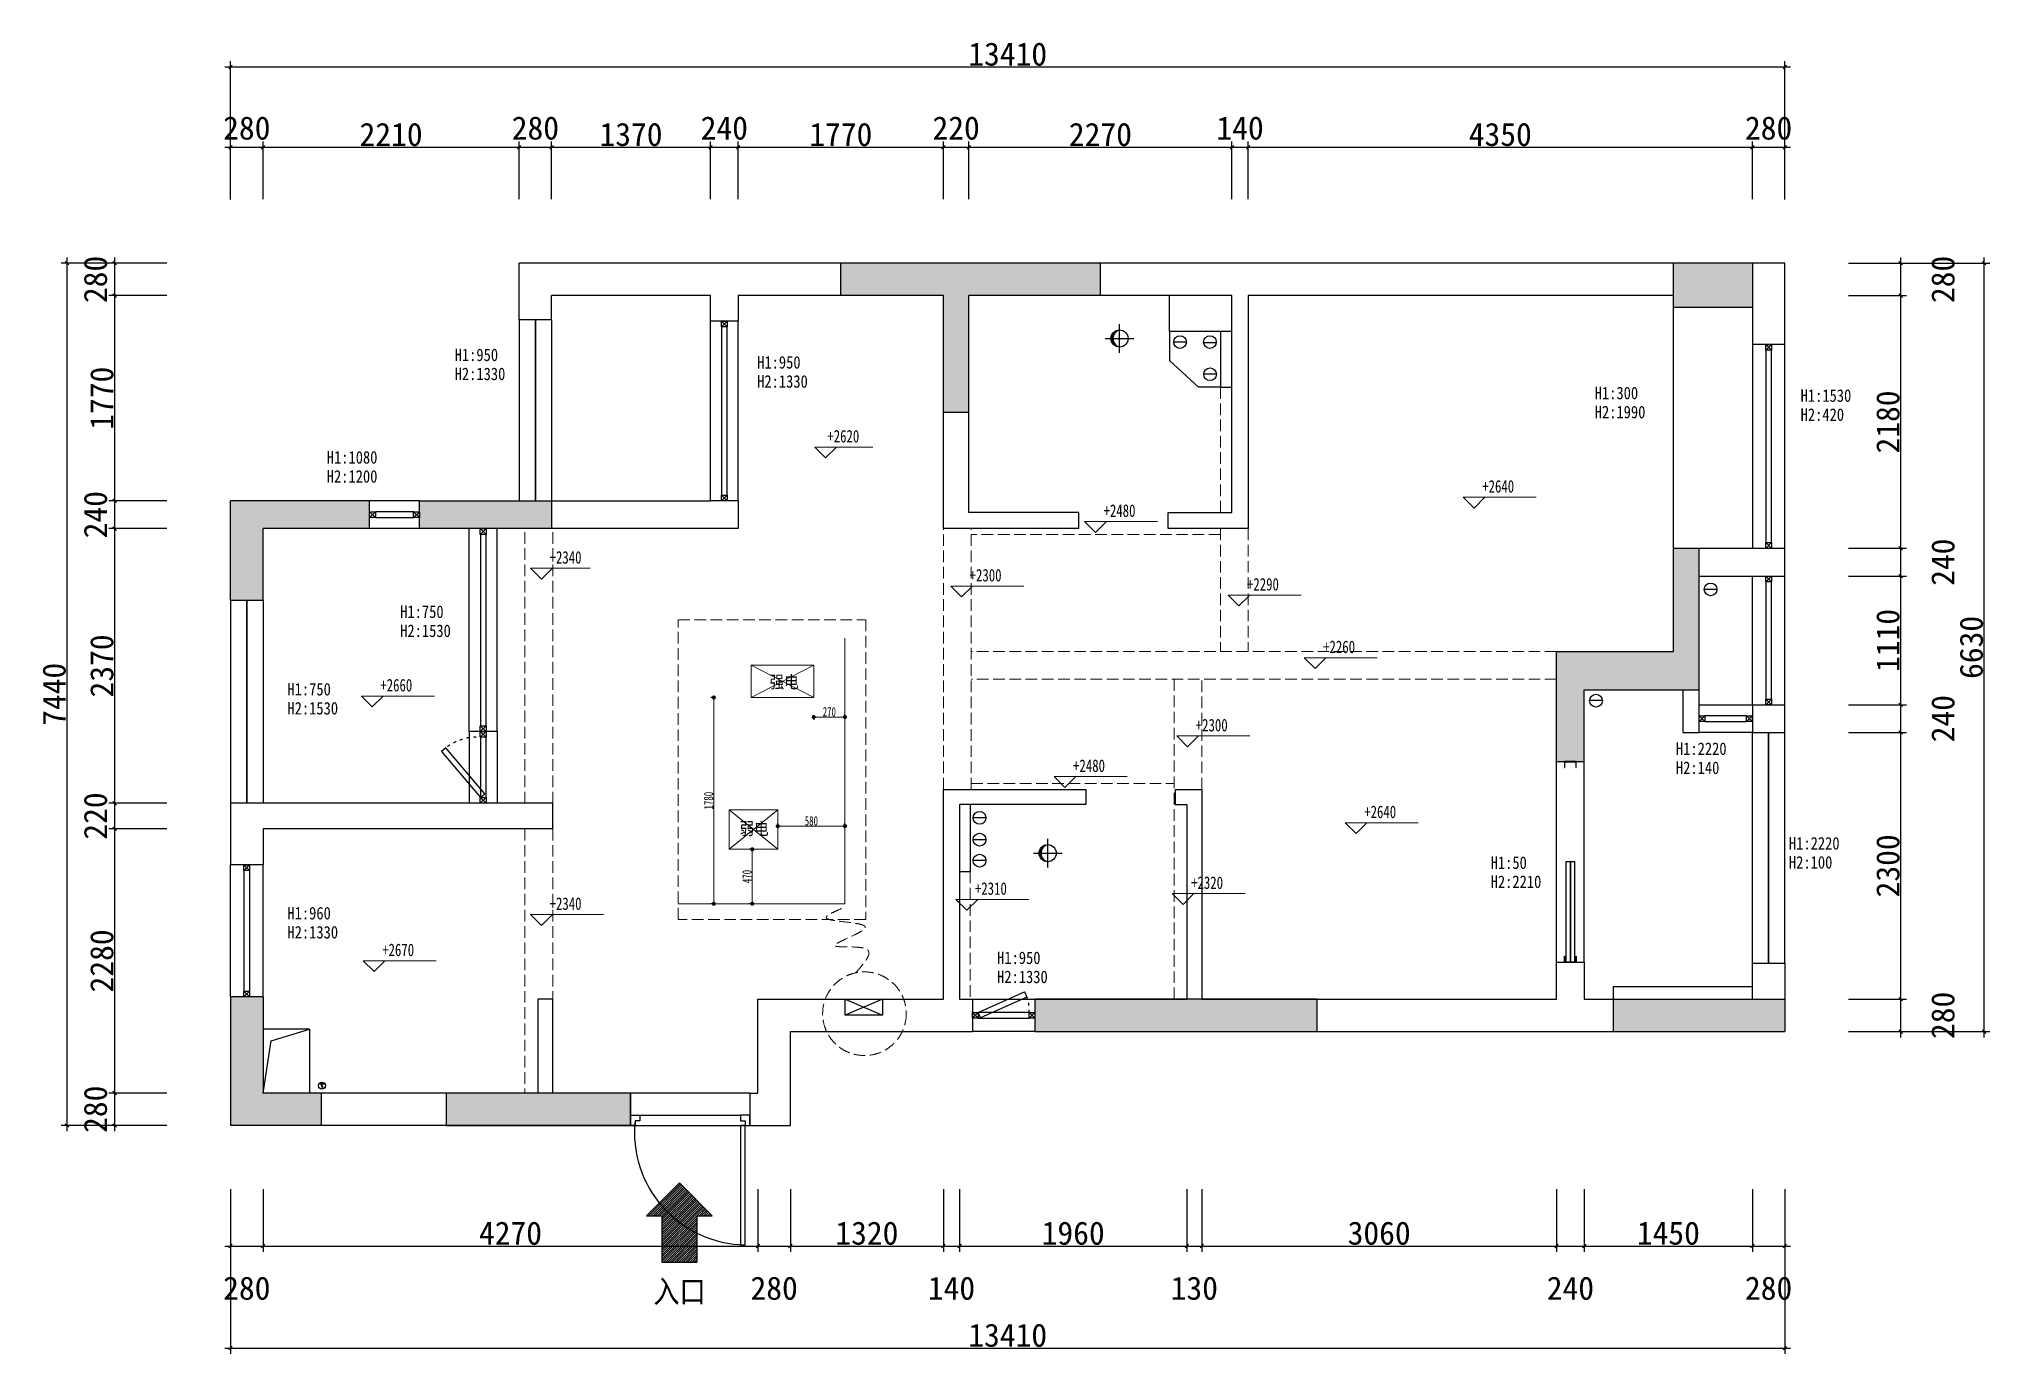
# Model space of a CAD drawing. Header units: millimetres. Extents: x 104198 to 1296755, y -81101 to 81453.
# Drawn here: x 517044 to 533877, y 8328 to 19673 of the extents above; entities that cross this region are included whole.
import ezdxf

# ---------------------------------------------------------------- set-up
doc = ezdxf.new("R2010")
doc.units = ezdxf.units.MM
doc.header["$PDMODE"] = 3
doc.linetypes.add('ACAD_ISO03W100', pattern=[30, 12, -18])
doc.linetypes.add('DASH', pattern=[8.89, 6.35, -2.54])
doc.layers.get('Defpoints').update_dxf_attribs({"color": 250})
for name, color, linetype, lineweight in [('01-PL-墙体柱子', 7, 'Continuous', 35), ('Lintel【过梁】', 6, 'DASH', 0), ('平面文字', 2, 'Continuous', 0)]:
    doc.layers.add(name, color=color, linetype=linetype, lineweight=lineweight)
for name, color, linetype in [('1-墙线', 7, 'Continuous'), ('图层1', 1, 'Continuous'), ('图框图层', 7, 'Continuous')]:
    doc.layers.add(name, color=color, linetype=linetype)
doc.styles.add('新宋体', font='', dxfattribs={"width": 0.85})
doc.styles.add('黑体', font='simhei.ttf', dxfattribs={"width": 0.7})
doc.styles.get('新宋体').set_extended_font_data('NSimSun')
doc.dimstyles.new('1-25', dxfattribs={"dimtxt": 80, "dimasz": 35, "dimexe": 25, "dimexo": 25, "dimgap": 5, "dimtad": 1, "dimdec": 0, "dimrnd": 5, "dimtxsty": '黑体', "dimblk": 'DOT', "dimcen": 25, "dimdle": 25, "dimclrd": 250, "dimclre": 250, "dimclrt": 1, "dimadec": 0, "dimazin": 0, "dimtfac": 1, "dimtdec": 0, "dimtix": 1, "dimtmove": 2, "dimatfit": 2, "dimldrblk": 'DOT', "dimfxl": 1, "dimlwd": -1, "dimarcsym": 0})
doc.dimstyles.new('平面', dxfattribs={"dimscale": 0, "dimtxt": 200, "dimasz": 30, "dimexe": 50, "dimexo": 50, "dimgap": 10, "dimtad": 1, "dimdec": 0, "dimdsep": 46, "dimtxsty": 'Standard', "dimblk1": 'OBLIQUE', "dimblk2": 'OBLIQUE', "dimsah": 1, "dimcen": 0, "dimdle": 50, "dimclrd": 8, "dimclre": 8, "dimclrt": 1, "dimadec": 0, "dimazin": 0, "dimtfac": 1, "dimtdec": 0, "dimtmove": 2, "dimatfit": 3, "dimldrblk": 'OBLIQUE', "dimfxl": 1, "dimtolj": 1, "dimtzin": 0, "dimarcsym": 0})
doc.dimstyles.new('平面内部标注', dxfattribs={"dimtxt": 100, "dimasz": 40, "dimexe": 60, "dimexo": 30, "dimgap": 30, "dimtad": 1, "dimdec": 0, "dimtxsty": '新宋体', "dimblk": 'ARCHTICK', "dimcen": 80, "dimdle": 60, "dimclrd": 8, "dimclre": 8, "dimclrt": 1, "dimadec": 0, "dimazin": 0, "dimtfac": 1, "dimtdec": 0, "dimtix": 1, "dimtmove": 2, "dimatfit": 3, "dimldrblk": 'DOT', "dimfxl": 150, "dimfxlon": 1, "dimarcsym": 0})

msp = doc.modelspace()

# ---------------------------------------------------------------- texts
at = {"color": 1, "lineweight": -2, "ltscale": 0.1, "style": '新宋体', "width": 0.85}
msp.add_text('入口', height=194.69, dxfattribs=at).set_placement((522344.6, 8770))
at = {"layer": '平面文字', "color": 1, "style": '新宋体', "width": 0.75}
for s, p in [('+2620', (523846, 16192.4)), ('+2640', (529496, 15759.9)), ('+2480', (526229, 15549.9)), ('+2340', (521449.5, 15146.9)), ('+2300', (525073.5, 14992.9)), ('+2290', (527466.5, 14914.9)), ('+2260', (528123.5, 14374.9)), ('+2660', (519989, 14044.4)), ('+2300', (527024.5, 13699.4)), ('+2480', (525966, 13349.4)), ('+2640', (528478, 12951.4)), ('+2310', (525119, 12289.4)), ('+2320', (526984.5, 12339.9)), ('+2340', (521449.5, 12159.4)), ('+2670', (520005, 11760.4))]:
    msp.add_text(s, height=108, dxfattribs=at).set_placement(p)
at = {"layer": '平面文字', "color": 1, "char_height": 108, "width": 695.585, "attachment_point": 1, "style": '新宋体'}
for s, insert in [('H1:950', (520630.4, 17002.5)), ('H2:1330', (520630.4, 16838.1)), ('H1:950', (523240.4, 16937.5)), ('H2:1330', (523240.4, 16773.1)), ('H1:300', (530466.9, 16673)), ('H2:1990', (530466.9, 16508.6)), ('H1:1530', (532243.4, 16651)), ('H2:420', (532243.4, 16486.6)), ('H1:1080', (519526.9, 16118)), ('H2:1200', (519526.9, 15953.6)), ('H1:750', (520160.4, 14785.9)), ('H2:1530', (520160.4, 14621.5)), ('H1:750', (519187.4, 14117.5)), ('H2:1530', (519187.4, 13953.1)), ('H1:2220', (531167.4, 13604)), ('H2:140', (531167.4, 13439.6)), ('H1:2220', (532142.4, 12788)), ('H1:50', (529568.9, 12620.5)), ('H2:100', (532142.4, 12623.6)), ('H2:2210', (529568.9, 12456.1)), ('H1:960', (519187.4, 12185)), ('H2:1330', (519187.4, 12020.6)), ('H1:950', (525310.4, 11800)), ('H2:1330', (525310.4, 11635.6))]:
    msp.add_mtext(s, dxfattribs=dict(at, insert=insert))
at = {"layer": '平面文字', "color": 1, "char_height": 108, "attachment_point": 9, "style": '新宋体'}
for s, insert in [('{\\fSimHei|b0|i0|c134|p2;强电}', (523598.8, 14059.3)), ('{\\fSimHei|b0|i0|c134|p2;弱电}', (523339.3, 12794.9))]:
    msp.add_mtext(s, dxfattribs=dict(at, insert=insert))

# ---------------------------------------------------------------- blocks, each defined once
blk = doc.blocks.new('_Dot')
at = {"color": 2, "linetype": 'ByBlock', "lineweight": -2}
blk.add_line((-0.5, 0), (-1, 0), dxfattribs=at)
at = {"color": 2, "linetype": 'ByBlock', "const_width": 0.5}
blk.add_lwpolyline([(-0.25, 0, 1), (0.25, 0, 1)], format="xyb", close=True, dxfattribs=at)
blk = doc.blocks.new('*D400')
at = {"layer": 'Defpoints', "color": 0, "transparency": 16777216}
for p in [(523208, 12682), (523198, 12212), (523208, 12212)]:
    blk.add_point(p, dxfattribs=at)
at = {"layer": '平面文字', "color": 250, "linetype": 'ByBlock', "lineweight": -2, "transparency": 16777216}
for p, q in [((523198, 12682), (523173, 12682)), ((523198, 12212), (523173, 12212))]:
    blk.add_line(p, q, dxfattribs=at)
at = {"layer": '平面文字', "color": 250, "linetype": 'ByBlock', "transparency": 16777216}
blk.add_line((523198, 12647), (523198, 12247), dxfattribs=at)
at = {"layer": '平面文字', "color": 250, "transparency": 16777216, "xscale": 35, "yscale": 35, "zscale": 35}
for p, rotation in [((523198, 12682), 90), ((523198, 12212), 270)]:
    blk.add_blockref('_Dot', p, dxfattribs=dict(at, rotation=rotation))
at = {"layer": '平面文字', "color": 1, "transparency": 16777216, "insert": (523153, 12447), "char_height": 80, "attachment_point": 5, "rotation": 90, "style": '黑体'}
blk.add_mtext('470', dxfattribs=at)
blk = doc.blocks.new('*D401')
at = {"layer": 'Defpoints', "color": 0, "transparency": 16777216}
for p in [(523418, 12852), (523998, 12882), (523998, 12852)]:
    blk.add_point(p, dxfattribs=at)
at = {"layer": '平面文字', "color": 250, "linetype": 'ByBlock', "lineweight": -2, "transparency": 16777216}
for p, q in [((523418, 12880), (523418, 12907)), ((523998, 12880), (523998, 12907))]:
    blk.add_line(p, q, dxfattribs=at)
at = {"layer": '平面文字', "color": 250, "linetype": 'ByBlock', "transparency": 16777216}
blk.add_line((523453, 12882), (523963, 12882), dxfattribs=at)
at = {"layer": '平面文字', "color": 250, "transparency": 16777216, "xscale": 35, "yscale": 35, "zscale": 35, "rotation": 180}
blk.add_blockref('_Dot', (523418, 12882), dxfattribs=at)
at = {"layer": '平面文字', "color": 250, "transparency": 16777216, "xscale": 35, "yscale": 35, "zscale": 35}
blk.add_blockref('_Dot', (523998, 12882), dxfattribs=at)
at = {"layer": '平面文字', "color": 1, "transparency": 16777216, "insert": (523708, 12927), "char_height": 80, "attachment_point": 5, "style": '黑体'}
blk.add_mtext('580', dxfattribs=at)
blk = doc.blocks.new('*D402')
at = {"layer": 'Defpoints', "color": 0, "transparency": 16777216}
for p in [(523458, 13992), (522867, 12212), (523458, 12212)]:
    blk.add_point(p, dxfattribs=at)
at = {"layer": '平面文字', "color": 250, "linetype": 'ByBlock', "lineweight": -2, "transparency": 16777216}
for p, q in [((522868, 13992), (522842, 13992)), ((522868, 12212), (522842, 12212))]:
    blk.add_line(p, q, dxfattribs=at)
at = {"layer": '平面文字', "color": 250, "linetype": 'ByBlock', "transparency": 16777216}
blk.add_line((522867, 13957), (522867, 12247), dxfattribs=at)
at = {"layer": '平面文字', "color": 250, "transparency": 16777216, "xscale": 35, "yscale": 35, "zscale": 35}
for p, rotation in [((522867, 13992), 90), ((522867, 12212), 270)]:
    blk.add_blockref('_Dot', p, dxfattribs=dict(at, rotation=rotation))
at = {"layer": '平面文字', "color": 1, "transparency": 16777216, "insert": (522822, 13102), "char_height": 80, "attachment_point": 5, "rotation": 90, "style": '黑体'}
blk.add_mtext('1780', dxfattribs=at)
blk = doc.blocks.new('*D403')
at = {"layer": 'Defpoints', "color": 0, "transparency": 16777216}
for p in [(523728, 13992), (523998, 13823), (523998, 13788)]:
    blk.add_point(p, dxfattribs=at)
at = {"layer": '平面文字', "color": 250, "linetype": 'ByBlock', "lineweight": -2, "transparency": 16777216}
for p, q in [((523728, 13824), (523728, 13798)), ((523998, 13822), (523998, 13848))]:
    blk.add_line(p, q, dxfattribs=at)
at = {"layer": '平面文字', "color": 250, "linetype": 'ByBlock', "transparency": 16777216}
blk.add_line((523763, 13823), (523963, 13823), dxfattribs=at)
at = {"layer": '平面文字', "color": 250, "transparency": 16777216, "xscale": 35, "yscale": 35, "zscale": 35, "rotation": 180}
blk.add_blockref('_Dot', (523728, 13823), dxfattribs=at)
at = {"layer": '平面文字', "color": 250, "transparency": 16777216, "xscale": 35, "yscale": 35, "zscale": 35}
blk.add_blockref('_Dot', (523998, 13823), dxfattribs=at)
at = {"layer": '平面文字', "color": 1, "transparency": 16777216, "insert": (523863, 13868), "char_height": 80, "attachment_point": 5, "style": '黑体'}
blk.add_mtext('270', dxfattribs=at)
blk = doc.blocks.new('tree')
at = {"color": 251, "linetype": 'ByBlock', "ltscale": 0.3}
for p, q in [((539041, 164856), (538991, 164806)), ((539041, 164806), (538991, 164856))]:
    blk.add_line(p, q, dxfattribs=at)
at = {"color": 2, "linetype": 'ByBlock', "ltscale": 0.3}
blk.add_lwpolyline([(538991, 164806), (539041, 164806), (539041, 164856), (538991, 164856)], close=True, dxfattribs=at)
blk = doc.blocks.new('_OBLIQUE')
at = {"color": 0, "linetype": 'ByBlock'}
blk.add_line((-0.5, -0.5), (0.5, 0.5), dxfattribs=at)
blk = doc.blocks.new('*D360')
at = {"color": 8, "lineweight": -2, "ltscale": 0.1, "transparency": 16777216}
for p, q in [((518697, 9749), (518697, 9209)), ((518977, 9749), (518977, 9209)), ((518647, 9259), (519027, 9259))]:
    blk.add_line(p, q, dxfattribs=at)
at = {"layer": 'Defpoints', "color": 0, "ltscale": 0.1, "transparency": 16777216}
for p in [(518697, 9799), (518977, 9799), (518977, 9259)]:
    blk.add_point(p, dxfattribs=at)
at = {"color": 8, "lineweight": -2, "ltscale": 0.1, "transparency": 16777216, "xscale": 30, "yscale": 30, "zscale": 30, "rotation": 180}
blk.add_blockref('_OBLIQUE', (518697, 9259), dxfattribs=at)
at = {"color": 8, "lineweight": -2, "ltscale": 0.1, "transparency": 16777216, "xscale": 30, "yscale": 30, "zscale": 30}
blk.add_blockref('_OBLIQUE', (518977, 9259), dxfattribs=at)
at = {"color": 1, "ltscale": 0.1, "transparency": 16777216, "insert": (518837, 8894), "char_height": 200, "attachment_point": 5}
blk.add_mtext('\\A1;280', dxfattribs=at)
blk = doc.blocks.new('*D361')
at = {"color": 8, "lineweight": -2, "ltscale": 0.1, "transparency": 16777216}
for p, q in [((518977, 9749), (518977, 9209)), ((523247, 9749), (523247, 9209)), ((518927, 9259), (523297, 9259))]:
    blk.add_line(p, q, dxfattribs=at)
at = {"layer": 'Defpoints', "color": 0, "ltscale": 0.1, "transparency": 16777216}
for p in [(518977, 9799), (523247, 9799), (523247, 9259)]:
    blk.add_point(p, dxfattribs=at)
at = {"color": 8, "lineweight": -2, "ltscale": 0.1, "transparency": 16777216, "xscale": 30, "yscale": 30, "zscale": 30, "rotation": 180}
blk.add_blockref('_OBLIQUE', (518977, 9259), dxfattribs=at)
at = {"color": 8, "lineweight": -2, "ltscale": 0.1, "transparency": 16777216, "xscale": 30, "yscale": 30, "zscale": 30}
blk.add_blockref('_OBLIQUE', (523247, 9259), dxfattribs=at)
at = {"color": 1, "ltscale": 0.1, "transparency": 16777216, "insert": (521112, 9369), "char_height": 200, "attachment_point": 5}
blk.add_mtext('\\A1;4270', dxfattribs=at)
blk = doc.blocks.new('*D362')
at = {"color": 8, "lineweight": -2, "ltscale": 0.1, "transparency": 16777216}
for p, q in [((523247, 9749), (523247, 9209)), ((523527, 9749), (523527, 9209)), ((523197, 9259), (523577, 9259))]:
    blk.add_line(p, q, dxfattribs=at)
at = {"layer": 'Defpoints', "color": 0, "ltscale": 0.1, "transparency": 16777216}
for p in [(523247, 9799), (523527, 9799), (523527, 9259)]:
    blk.add_point(p, dxfattribs=at)
at = {"color": 8, "lineweight": -2, "ltscale": 0.1, "transparency": 16777216, "xscale": 30, "yscale": 30, "zscale": 30, "rotation": 180}
blk.add_blockref('_OBLIQUE', (523247, 9259), dxfattribs=at)
at = {"color": 8, "lineweight": -2, "ltscale": 0.1, "transparency": 16777216, "xscale": 30, "yscale": 30, "zscale": 30}
blk.add_blockref('_OBLIQUE', (523527, 9259), dxfattribs=at)
at = {"color": 1, "ltscale": 0.1, "transparency": 16777216, "insert": (523387, 8894), "char_height": 200, "attachment_point": 5}
blk.add_mtext('\\A1;280', dxfattribs=at)
blk = doc.blocks.new('*D363')
at = {"color": 8, "lineweight": -2, "ltscale": 0.1, "transparency": 16777216}
for p, q in [((523527, 9749), (523527, 9209)), ((524847, 9749), (524847, 9209)), ((523477, 9259), (524897, 9259))]:
    blk.add_line(p, q, dxfattribs=at)
at = {"layer": 'Defpoints', "color": 0, "ltscale": 0.1, "transparency": 16777216}
for p in [(523527, 9799), (524847, 9799), (524847, 9259)]:
    blk.add_point(p, dxfattribs=at)
at = {"color": 8, "lineweight": -2, "ltscale": 0.1, "transparency": 16777216, "xscale": 30, "yscale": 30, "zscale": 30, "rotation": 180}
blk.add_blockref('_OBLIQUE', (523527, 9259), dxfattribs=at)
at = {"color": 8, "lineweight": -2, "ltscale": 0.1, "transparency": 16777216, "xscale": 30, "yscale": 30, "zscale": 30}
blk.add_blockref('_OBLIQUE', (524847, 9259), dxfattribs=at)
at = {"color": 1, "ltscale": 0.1, "transparency": 16777216, "insert": (524187, 9369), "char_height": 200, "attachment_point": 5}
blk.add_mtext('\\A1;1320', dxfattribs=at)
blk = doc.blocks.new('*D364')
at = {"color": 8, "lineweight": -2, "ltscale": 0.1, "transparency": 16777216}
for p, q in [((524847, 9749), (524847, 9209)), ((524987, 9749), (524987, 9209)), ((524797, 9259), (525037, 9259))]:
    blk.add_line(p, q, dxfattribs=at)
at = {"layer": 'Defpoints', "color": 0, "ltscale": 0.1, "transparency": 16777216}
for p in [(524847, 9799), (524987, 9799), (524987, 9259)]:
    blk.add_point(p, dxfattribs=at)
at = {"color": 8, "lineweight": -2, "ltscale": 0.1, "transparency": 16777216, "xscale": 30, "yscale": 30, "zscale": 30, "rotation": 180}
blk.add_blockref('_OBLIQUE', (524847, 9259), dxfattribs=at)
at = {"color": 8, "lineweight": -2, "ltscale": 0.1, "transparency": 16777216, "xscale": 30, "yscale": 30, "zscale": 30}
blk.add_blockref('_OBLIQUE', (524987, 9259), dxfattribs=at)
at = {"color": 1, "ltscale": 0.1, "transparency": 16777216, "insert": (524917, 8894), "char_height": 200, "attachment_point": 5}
blk.add_mtext('\\A1;140', dxfattribs=at)
blk = doc.blocks.new('*D365')
at = {"color": 8, "lineweight": -2, "ltscale": 0.1, "transparency": 16777216}
for p, q in [((524987, 9749), (524987, 9209)), ((526947, 9749), (526947, 9209)), ((524937, 9259), (526997, 9259))]:
    blk.add_line(p, q, dxfattribs=at)
at = {"layer": 'Defpoints', "color": 0, "ltscale": 0.1, "transparency": 16777216}
for p in [(524987, 9799), (526947, 9799), (526947, 9259)]:
    blk.add_point(p, dxfattribs=at)
at = {"color": 8, "lineweight": -2, "ltscale": 0.1, "transparency": 16777216, "xscale": 30, "yscale": 30, "zscale": 30, "rotation": 180}
blk.add_blockref('_OBLIQUE', (524987, 9259), dxfattribs=at)
at = {"color": 8, "lineweight": -2, "ltscale": 0.1, "transparency": 16777216, "xscale": 30, "yscale": 30, "zscale": 30}
blk.add_blockref('_OBLIQUE', (526947, 9259), dxfattribs=at)
at = {"color": 1, "ltscale": 0.1, "transparency": 16777216, "insert": (525967, 9369), "char_height": 200, "attachment_point": 5}
blk.add_mtext('\\A1;1960', dxfattribs=at)
blk = doc.blocks.new('*D366')
at = {"color": 8, "lineweight": -2, "ltscale": 0.1, "transparency": 16777216}
for p, q in [((526947, 9749), (526947, 9209)), ((527077, 9749), (527077, 9209)), ((526897, 9259), (527127, 9259))]:
    blk.add_line(p, q, dxfattribs=at)
at = {"layer": 'Defpoints', "color": 0, "ltscale": 0.1, "transparency": 16777216}
for p in [(526947, 9799), (527077, 9799), (527077, 9259)]:
    blk.add_point(p, dxfattribs=at)
at = {"color": 8, "lineweight": -2, "ltscale": 0.1, "transparency": 16777216, "xscale": 30, "yscale": 30, "zscale": 30, "rotation": 180}
blk.add_blockref('_OBLIQUE', (526947, 9259), dxfattribs=at)
at = {"color": 8, "lineweight": -2, "ltscale": 0.1, "transparency": 16777216, "xscale": 30, "yscale": 30, "zscale": 30}
blk.add_blockref('_OBLIQUE', (527077, 9259), dxfattribs=at)
at = {"color": 1, "ltscale": 0.1, "transparency": 16777216, "insert": (527012, 8894), "char_height": 200, "attachment_point": 5}
blk.add_mtext('\\A1;130', dxfattribs=at)
blk = doc.blocks.new('*D367')
at = {"color": 8, "lineweight": -2, "ltscale": 0.1, "transparency": 16777216}
for p, q in [((527077, 9749), (527077, 9209)), ((530137, 9749), (530137, 9209)), ((527027, 9259), (530187, 9259))]:
    blk.add_line(p, q, dxfattribs=at)
at = {"layer": 'Defpoints', "color": 0, "ltscale": 0.1, "transparency": 16777216}
for p in [(527077, 9799), (530137, 9799), (530137, 9259)]:
    blk.add_point(p, dxfattribs=at)
at = {"color": 8, "lineweight": -2, "ltscale": 0.1, "transparency": 16777216, "xscale": 30, "yscale": 30, "zscale": 30, "rotation": 180}
blk.add_blockref('_OBLIQUE', (527077, 9259), dxfattribs=at)
at = {"color": 8, "lineweight": -2, "ltscale": 0.1, "transparency": 16777216, "xscale": 30, "yscale": 30, "zscale": 30}
blk.add_blockref('_OBLIQUE', (530137, 9259), dxfattribs=at)
at = {"color": 1, "ltscale": 0.1, "transparency": 16777216, "insert": (528607, 9369), "char_height": 200, "attachment_point": 5}
blk.add_mtext('\\A1;3060', dxfattribs=at)
blk = doc.blocks.new('*D368')
at = {"color": 8, "lineweight": -2, "ltscale": 0.1, "transparency": 16777216}
for p, q in [((530137, 9749), (530137, 9209)), ((530377, 9749), (530377, 9209)), ((530087, 9259), (530427, 9259))]:
    blk.add_line(p, q, dxfattribs=at)
at = {"layer": 'Defpoints', "color": 0, "ltscale": 0.1, "transparency": 16777216}
for p in [(530137, 9799), (530377, 9799), (530377, 9259)]:
    blk.add_point(p, dxfattribs=at)
at = {"color": 8, "lineweight": -2, "ltscale": 0.1, "transparency": 16777216, "xscale": 30, "yscale": 30, "zscale": 30, "rotation": 180}
blk.add_blockref('_OBLIQUE', (530137, 9259), dxfattribs=at)
at = {"color": 8, "lineweight": -2, "ltscale": 0.1, "transparency": 16777216, "xscale": 30, "yscale": 30, "zscale": 30}
blk.add_blockref('_OBLIQUE', (530377, 9259), dxfattribs=at)
at = {"color": 1, "ltscale": 0.1, "transparency": 16777216, "insert": (530257, 8894), "char_height": 200, "attachment_point": 5}
blk.add_mtext('\\A1;240', dxfattribs=at)
blk = doc.blocks.new('*D369')
at = {"color": 8, "lineweight": -2, "ltscale": 0.1, "transparency": 16777216}
for p, q in [((530377, 9749), (530377, 9209)), ((531827, 9749), (531827, 9209)), ((530327, 9259), (531877, 9259))]:
    blk.add_line(p, q, dxfattribs=at)
at = {"layer": 'Defpoints', "color": 0, "ltscale": 0.1, "transparency": 16777216}
for p in [(530377, 9799), (531827, 9799), (531827, 9259)]:
    blk.add_point(p, dxfattribs=at)
at = {"color": 8, "lineweight": -2, "ltscale": 0.1, "transparency": 16777216, "xscale": 30, "yscale": 30, "zscale": 30, "rotation": 180}
blk.add_blockref('_OBLIQUE', (530377, 9259), dxfattribs=at)
at = {"color": 8, "lineweight": -2, "ltscale": 0.1, "transparency": 16777216, "xscale": 30, "yscale": 30, "zscale": 30}
blk.add_blockref('_OBLIQUE', (531827, 9259), dxfattribs=at)
at = {"color": 1, "ltscale": 0.1, "transparency": 16777216, "insert": (531102, 9369), "char_height": 200, "attachment_point": 5}
blk.add_mtext('\\A1;1450', dxfattribs=at)
blk = doc.blocks.new('*D370')
at = {"color": 8, "lineweight": -2, "ltscale": 0.1, "transparency": 16777216}
for p, q in [((531827, 9749), (531827, 9209)), ((532107, 9749), (532107, 9209)), ((531777, 9259), (532157, 9259))]:
    blk.add_line(p, q, dxfattribs=at)
at = {"layer": 'Defpoints', "color": 0, "ltscale": 0.1, "transparency": 16777216}
for p in [(531827, 9799), (532107, 9799), (532107, 9259)]:
    blk.add_point(p, dxfattribs=at)
at = {"color": 8, "lineweight": -2, "ltscale": 0.1, "transparency": 16777216, "xscale": 30, "yscale": 30, "zscale": 30, "rotation": 180}
blk.add_blockref('_OBLIQUE', (531827, 9259), dxfattribs=at)
at = {"color": 8, "lineweight": -2, "ltscale": 0.1, "transparency": 16777216, "xscale": 30, "yscale": 30, "zscale": 30}
blk.add_blockref('_OBLIQUE', (532107, 9259), dxfattribs=at)
at = {"color": 1, "ltscale": 0.1, "transparency": 16777216, "insert": (531967, 8894), "char_height": 200, "attachment_point": 5}
blk.add_mtext('\\A1;280', dxfattribs=at)
blk = doc.blocks.new('*D371')
at = {"color": 8, "lineweight": -2, "ltscale": 0.1, "transparency": 16777216}
for p, q in [((518697, 9749), (518697, 8328)), ((532107, 9749), (532107, 8328)), ((518647, 8378), (532157, 8378))]:
    blk.add_line(p, q, dxfattribs=at)
at = {"layer": 'Defpoints', "color": 0, "ltscale": 0.1, "transparency": 16777216}
for p in [(518697, 9799), (532107, 9799), (532107, 8378)]:
    blk.add_point(p, dxfattribs=at)
at = {"color": 8, "lineweight": -2, "ltscale": 0.1, "transparency": 16777216, "xscale": 30, "yscale": 30, "zscale": 30, "rotation": 180}
blk.add_blockref('_OBLIQUE', (518697, 8378), dxfattribs=at)
at = {"color": 8, "lineweight": -2, "ltscale": 0.1, "transparency": 16777216, "xscale": 30, "yscale": 30, "zscale": 30}
blk.add_blockref('_OBLIQUE', (532107, 8378), dxfattribs=at)
at = {"color": 1, "ltscale": 0.1, "transparency": 16777216, "insert": (525402, 8488), "char_height": 200, "attachment_point": 5}
blk.add_mtext('\\A1;13410', dxfattribs=at)
blk = doc.blocks.new('*D372')
at = {"color": 8, "lineweight": -2, "ltscale": 0.1, "transparency": 16777216}
for p, q in [((532657, 11389), (533157, 11389)), ((533107, 11059), (533107, 11439)), ((532657, 11109), (533157, 11109))]:
    blk.add_line(p, q, dxfattribs=at)
at = {"layer": 'Defpoints', "color": 0, "ltscale": 0.1, "transparency": 16777216}
for p in [(532607, 11389), (533107, 11389), (532607, 11109)]:
    blk.add_point(p, dxfattribs=at)
at = {"color": 8, "lineweight": -2, "ltscale": 0.1, "transparency": 16777216, "xscale": 30, "yscale": 30, "zscale": 30}
for p, rotation in [((533107, 11389), 90), ((533107, 11109), 270)]:
    blk.add_blockref('_OBLIQUE', p, dxfattribs=dict(at, rotation=rotation))
at = {"color": 1, "ltscale": 0.1, "transparency": 16777216, "insert": (533472, 11249), "char_height": 200, "attachment_point": 5, "rotation": 90}
blk.add_mtext('\\A1;280', dxfattribs=at)
blk = doc.blocks.new('*D373')
at = {"color": 8, "lineweight": -2, "ltscale": 0.1, "transparency": 16777216}
for p, q in [((532657, 13689), (533157, 13689)), ((533107, 11339), (533107, 13739)), ((532657, 11389), (533157, 11389))]:
    blk.add_line(p, q, dxfattribs=at)
at = {"layer": 'Defpoints', "color": 0, "ltscale": 0.1, "transparency": 16777216}
for p in [(532607, 13689), (533107, 13689), (532607, 11389)]:
    blk.add_point(p, dxfattribs=at)
at = {"color": 8, "lineweight": -2, "ltscale": 0.1, "transparency": 16777216, "xscale": 30, "yscale": 30, "zscale": 30}
for p, rotation in [((533107, 13689), 90), ((533107, 11389), 270)]:
    blk.add_blockref('_OBLIQUE', p, dxfattribs=dict(at, rotation=rotation))
at = {"color": 1, "ltscale": 0.1, "transparency": 16777216, "insert": (532997, 12539), "char_height": 200, "attachment_point": 5, "rotation": 90}
blk.add_mtext('\\A1;2300', dxfattribs=at)
blk = doc.blocks.new('*D374')
at = {"color": 8, "lineweight": -2, "ltscale": 0.1, "transparency": 16777216}
for p, q in [((533107, 13639), (533107, 13979)), ((532657, 13929), (533157, 13929)), ((532657, 13689), (533157, 13689))]:
    blk.add_line(p, q, dxfattribs=at)
at = {"layer": 'Defpoints', "color": 0, "ltscale": 0.1, "transparency": 16777216}
for p in [(532607, 13929), (533107, 13929), (532607, 13689)]:
    blk.add_point(p, dxfattribs=at)
at = {"color": 8, "lineweight": -2, "ltscale": 0.1, "transparency": 16777216, "xscale": 30, "yscale": 30, "zscale": 30}
for p, rotation in [((533107, 13929), 90), ((533107, 13689), 270)]:
    blk.add_blockref('_OBLIQUE', p, dxfattribs=dict(at, rotation=rotation))
at = {"color": 1, "ltscale": 0.1, "transparency": 16777216, "insert": (533472, 13809), "char_height": 200, "attachment_point": 5, "rotation": 90}
blk.add_mtext('\\A1;240', dxfattribs=at)
blk = doc.blocks.new('*D375')
at = {"color": 8, "lineweight": -2, "ltscale": 0.1, "transparency": 16777216}
for p, q in [((532657, 15039), (533157, 15039)), ((533107, 13879), (533107, 15089)), ((532657, 13929), (533157, 13929))]:
    blk.add_line(p, q, dxfattribs=at)
at = {"layer": 'Defpoints', "color": 0, "ltscale": 0.1, "transparency": 16777216}
for p in [(532607, 15039), (533107, 15039), (532607, 13929)]:
    blk.add_point(p, dxfattribs=at)
at = {"color": 8, "lineweight": -2, "ltscale": 0.1, "transparency": 16777216, "xscale": 30, "yscale": 30, "zscale": 30}
for p, rotation in [((533107, 15039), 90), ((533107, 13929), 270)]:
    blk.add_blockref('_OBLIQUE', p, dxfattribs=dict(at, rotation=rotation))
at = {"color": 1, "ltscale": 0.1, "transparency": 16777216, "insert": (532997, 14484), "char_height": 200, "attachment_point": 5, "rotation": 90}
blk.add_mtext('\\A1;1110', dxfattribs=at)
blk = doc.blocks.new('*D376')
at = {"color": 8, "lineweight": -2, "ltscale": 0.1, "transparency": 16777216}
for p, q in [((533107, 14989), (533107, 15329)), ((532657, 15279), (533157, 15279)), ((532657, 15039), (533157, 15039))]:
    blk.add_line(p, q, dxfattribs=at)
at = {"layer": 'Defpoints', "color": 0, "ltscale": 0.1, "transparency": 16777216}
for p in [(532607, 15279), (533107, 15279), (532607, 15039)]:
    blk.add_point(p, dxfattribs=at)
at = {"color": 8, "lineweight": -2, "ltscale": 0.1, "transparency": 16777216, "xscale": 30, "yscale": 30, "zscale": 30}
for p, rotation in [((533107, 15279), 90), ((533107, 15039), 270)]:
    blk.add_blockref('_OBLIQUE', p, dxfattribs=dict(at, rotation=rotation))
at = {"color": 1, "ltscale": 0.1, "transparency": 16777216, "insert": (533472, 15159), "char_height": 200, "attachment_point": 5, "rotation": 90}
blk.add_mtext('\\A1;240', dxfattribs=at)
blk = doc.blocks.new('*D377')
at = {"color": 8, "lineweight": -2, "ltscale": 0.1, "transparency": 16777216}
for p, q in [((533107, 15229), (533107, 17509)), ((532657, 17459), (533157, 17459)), ((532657, 15279), (533157, 15279))]:
    blk.add_line(p, q, dxfattribs=at)
at = {"layer": 'Defpoints', "color": 0, "ltscale": 0.1, "transparency": 16777216}
for p in [(532607, 17459), (533107, 17459), (532607, 15279)]:
    blk.add_point(p, dxfattribs=at)
at = {"color": 8, "lineweight": -2, "ltscale": 0.1, "transparency": 16777216, "xscale": 30, "yscale": 30, "zscale": 30}
for p, rotation in [((533107, 17459), 90), ((533107, 15279), 270)]:
    blk.add_blockref('_OBLIQUE', p, dxfattribs=dict(at, rotation=rotation))
at = {"color": 1, "ltscale": 0.1, "transparency": 16777216, "insert": (532997, 16369), "char_height": 200, "attachment_point": 5, "rotation": 90}
blk.add_mtext('\\A1;2180', dxfattribs=at)
blk = doc.blocks.new('*D378')
at = {"color": 8, "lineweight": -2, "ltscale": 0.1, "transparency": 16777216}
for p, q in [((532657, 17739), (533157, 17739)), ((533107, 17409), (533107, 17789)), ((532657, 17459), (533157, 17459))]:
    blk.add_line(p, q, dxfattribs=at)
at = {"layer": 'Defpoints', "color": 0, "ltscale": 0.1, "transparency": 16777216}
for p in [(532607, 17739), (533107, 17739), (532607, 17459)]:
    blk.add_point(p, dxfattribs=at)
at = {"color": 8, "lineweight": -2, "ltscale": 0.1, "transparency": 16777216, "xscale": 30, "yscale": 30, "zscale": 30}
for p, rotation in [((533107, 17739), 90), ((533107, 17459), 270)]:
    blk.add_blockref('_OBLIQUE', p, dxfattribs=dict(at, rotation=rotation))
at = {"color": 1, "ltscale": 0.1, "transparency": 16777216, "insert": (533472, 17599), "char_height": 200, "attachment_point": 5, "rotation": 90}
blk.add_mtext('\\A1;280', dxfattribs=at)
blk = doc.blocks.new('*D379')
at = {"color": 8, "lineweight": -2, "ltscale": 0.1, "transparency": 16777216}
for p, q in [((532657, 17739), (533877, 17739)), ((533827, 11059), (533827, 17789)), ((532657, 11109), (533877, 11109))]:
    blk.add_line(p, q, dxfattribs=at)
at = {"layer": 'Defpoints', "color": 0, "ltscale": 0.1, "transparency": 16777216}
for p in [(532607, 17739), (533827, 17739), (532607, 11109)]:
    blk.add_point(p, dxfattribs=at)
at = {"color": 8, "lineweight": -2, "ltscale": 0.1, "transparency": 16777216, "xscale": 30, "yscale": 30, "zscale": 30}
for p, rotation in [((533827, 17739), 90), ((533827, 11109), 270)]:
    blk.add_blockref('_OBLIQUE', p, dxfattribs=dict(at, rotation=rotation))
at = {"color": 1, "ltscale": 0.1, "transparency": 16777216, "insert": (533717, 14424), "char_height": 200, "attachment_point": 5, "rotation": 90}
blk.add_mtext('\\A1;6630', dxfattribs=at)
blk = doc.blocks.new('*D380')
at = {"color": 8, "lineweight": -2, "ltscale": 0.1, "transparency": 16777216}
for p, q in [((518647, 18739), (519027, 18739)), ((518697, 18292), (518697, 18789)), ((518977, 18292), (518977, 18789))]:
    blk.add_line(p, q, dxfattribs=at)
at = {"layer": 'Defpoints', "color": 0, "ltscale": 0.1, "transparency": 16777216}
for p in [(518977, 18739), (518697, 18242), (518977, 18242)]:
    blk.add_point(p, dxfattribs=at)
at = {"color": 8, "lineweight": -2, "ltscale": 0.1, "transparency": 16777216, "xscale": 30, "yscale": 30, "zscale": 30, "rotation": 180}
blk.add_blockref('_OBLIQUE', (518697, 18739), dxfattribs=at)
at = {"color": 8, "lineweight": -2, "ltscale": 0.1, "transparency": 16777216, "xscale": 30, "yscale": 30, "zscale": 30}
blk.add_blockref('_OBLIQUE', (518977, 18739), dxfattribs=at)
at = {"color": 1, "ltscale": 0.1, "transparency": 16777216, "insert": (518837, 18904), "char_height": 200, "attachment_point": 5}
blk.add_mtext('\\A1;280', dxfattribs=at)
blk = doc.blocks.new('*D381')
at = {"color": 8, "lineweight": -2, "ltscale": 0.1, "transparency": 16777216}
for p, q in [((518927, 18739), (521237, 18739)), ((518977, 18292), (518977, 18789)), ((521187, 18292), (521187, 18789))]:
    blk.add_line(p, q, dxfattribs=at)
at = {"layer": 'Defpoints', "color": 0, "ltscale": 0.1, "transparency": 16777216}
for p in [(521187, 18739), (518977, 18242), (521187, 18242)]:
    blk.add_point(p, dxfattribs=at)
at = {"color": 8, "lineweight": -2, "ltscale": 0.1, "transparency": 16777216, "xscale": 30, "yscale": 30, "zscale": 30, "rotation": 180}
blk.add_blockref('_OBLIQUE', (518977, 18739), dxfattribs=at)
at = {"color": 8, "lineweight": -2, "ltscale": 0.1, "transparency": 16777216, "xscale": 30, "yscale": 30, "zscale": 30}
blk.add_blockref('_OBLIQUE', (521187, 18739), dxfattribs=at)
at = {"color": 1, "ltscale": 0.1, "transparency": 16777216, "insert": (520082, 18849), "char_height": 200, "attachment_point": 5}
blk.add_mtext('\\A1;2210', dxfattribs=at)
blk = doc.blocks.new('*D382')
at = {"color": 8, "lineweight": -2, "ltscale": 0.1, "transparency": 16777216}
for p, q in [((521137, 18739), (521517, 18739)), ((521187, 18292), (521187, 18789)), ((521467, 18292), (521467, 18789))]:
    blk.add_line(p, q, dxfattribs=at)
at = {"layer": 'Defpoints', "color": 0, "ltscale": 0.1, "transparency": 16777216}
for p in [(521467, 18739), (521187, 18242), (521467, 18242)]:
    blk.add_point(p, dxfattribs=at)
at = {"color": 8, "lineweight": -2, "ltscale": 0.1, "transparency": 16777216, "xscale": 30, "yscale": 30, "zscale": 30, "rotation": 180}
blk.add_blockref('_OBLIQUE', (521187, 18739), dxfattribs=at)
at = {"color": 8, "lineweight": -2, "ltscale": 0.1, "transparency": 16777216, "xscale": 30, "yscale": 30, "zscale": 30}
blk.add_blockref('_OBLIQUE', (521467, 18739), dxfattribs=at)
at = {"color": 1, "ltscale": 0.1, "transparency": 16777216, "insert": (521327, 18904), "char_height": 200, "attachment_point": 5}
blk.add_mtext('\\A1;280', dxfattribs=at)
blk = doc.blocks.new('*D383')
at = {"color": 8, "lineweight": -2, "ltscale": 0.1, "transparency": 16777216}
for p, q in [((521417, 18739), (522887, 18739)), ((521467, 18292), (521467, 18789)), ((522837, 18292), (522837, 18789))]:
    blk.add_line(p, q, dxfattribs=at)
at = {"layer": 'Defpoints', "color": 0, "ltscale": 0.1, "transparency": 16777216}
for p in [(522837, 18739), (521467, 18242), (522837, 18242)]:
    blk.add_point(p, dxfattribs=at)
at = {"color": 8, "lineweight": -2, "ltscale": 0.1, "transparency": 16777216, "xscale": 30, "yscale": 30, "zscale": 30, "rotation": 180}
blk.add_blockref('_OBLIQUE', (521467, 18739), dxfattribs=at)
at = {"color": 8, "lineweight": -2, "ltscale": 0.1, "transparency": 16777216, "xscale": 30, "yscale": 30, "zscale": 30}
blk.add_blockref('_OBLIQUE', (522837, 18739), dxfattribs=at)
at = {"color": 1, "ltscale": 0.1, "transparency": 16777216, "insert": (522152, 18849), "char_height": 200, "attachment_point": 5}
blk.add_mtext('\\A1;1370', dxfattribs=at)
blk = doc.blocks.new('*D384')
at = {"color": 8, "lineweight": -2, "ltscale": 0.1, "transparency": 16777216}
for p, q in [((522787, 18739), (523127, 18739)), ((522837, 18292), (522837, 18789)), ((523077, 18292), (523077, 18789))]:
    blk.add_line(p, q, dxfattribs=at)
at = {"layer": 'Defpoints', "color": 0, "ltscale": 0.1, "transparency": 16777216}
for p in [(523077, 18739), (522837, 18242), (523077, 18242)]:
    blk.add_point(p, dxfattribs=at)
at = {"color": 8, "lineweight": -2, "ltscale": 0.1, "transparency": 16777216, "xscale": 30, "yscale": 30, "zscale": 30, "rotation": 180}
blk.add_blockref('_OBLIQUE', (522837, 18739), dxfattribs=at)
at = {"color": 8, "lineweight": -2, "ltscale": 0.1, "transparency": 16777216, "xscale": 30, "yscale": 30, "zscale": 30}
blk.add_blockref('_OBLIQUE', (523077, 18739), dxfattribs=at)
at = {"color": 1, "ltscale": 0.1, "transparency": 16777216, "insert": (522957, 18904), "char_height": 200, "attachment_point": 5}
blk.add_mtext('\\A1;240', dxfattribs=at)
blk = doc.blocks.new('*D385')
at = {"color": 8, "lineweight": -2, "ltscale": 0.1, "transparency": 16777216}
for p, q in [((523027, 18739), (524897, 18739)), ((523077, 18292), (523077, 18789)), ((524847, 18292), (524847, 18789))]:
    blk.add_line(p, q, dxfattribs=at)
at = {"layer": 'Defpoints', "color": 0, "ltscale": 0.1, "transparency": 16777216}
for p in [(524847, 18739), (523077, 18242), (524847, 18242)]:
    blk.add_point(p, dxfattribs=at)
at = {"color": 8, "lineweight": -2, "ltscale": 0.1, "transparency": 16777216, "xscale": 30, "yscale": 30, "zscale": 30, "rotation": 180}
blk.add_blockref('_OBLIQUE', (523077, 18739), dxfattribs=at)
at = {"color": 8, "lineweight": -2, "ltscale": 0.1, "transparency": 16777216, "xscale": 30, "yscale": 30, "zscale": 30}
blk.add_blockref('_OBLIQUE', (524847, 18739), dxfattribs=at)
at = {"color": 1, "ltscale": 0.1, "transparency": 16777216, "insert": (523962, 18849), "char_height": 200, "attachment_point": 5}
blk.add_mtext('\\A1;1770', dxfattribs=at)
blk = doc.blocks.new('*D386')
at = {"color": 8, "lineweight": -2, "ltscale": 0.1, "transparency": 16777216}
for p, q in [((524797, 18739), (525117, 18739)), ((524847, 18292), (524847, 18789)), ((525067, 18292), (525067, 18789))]:
    blk.add_line(p, q, dxfattribs=at)
at = {"layer": 'Defpoints', "color": 0, "ltscale": 0.1, "transparency": 16777216}
for p in [(525067, 18739), (524847, 18242), (525067, 18242)]:
    blk.add_point(p, dxfattribs=at)
at = {"color": 8, "lineweight": -2, "ltscale": 0.1, "transparency": 16777216, "xscale": 30, "yscale": 30, "zscale": 30, "rotation": 180}
blk.add_blockref('_OBLIQUE', (524847, 18739), dxfattribs=at)
at = {"color": 8, "lineweight": -2, "ltscale": 0.1, "transparency": 16777216, "xscale": 30, "yscale": 30, "zscale": 30}
blk.add_blockref('_OBLIQUE', (525067, 18739), dxfattribs=at)
at = {"color": 1, "ltscale": 0.1, "transparency": 16777216, "insert": (524957, 18904), "char_height": 200, "attachment_point": 5}
blk.add_mtext('\\A1;220', dxfattribs=at)
blk = doc.blocks.new('*D387')
at = {"color": 8, "lineweight": -2, "ltscale": 0.1, "transparency": 16777216}
for p, q in [((525017, 18739), (527387, 18739)), ((525067, 18292), (525067, 18789)), ((527337, 18292), (527337, 18789))]:
    blk.add_line(p, q, dxfattribs=at)
at = {"layer": 'Defpoints', "color": 0, "ltscale": 0.1, "transparency": 16777216}
for p in [(527337, 18739), (525067, 18242), (527337, 18242)]:
    blk.add_point(p, dxfattribs=at)
at = {"color": 8, "lineweight": -2, "ltscale": 0.1, "transparency": 16777216, "xscale": 30, "yscale": 30, "zscale": 30, "rotation": 180}
blk.add_blockref('_OBLIQUE', (525067, 18739), dxfattribs=at)
at = {"color": 8, "lineweight": -2, "ltscale": 0.1, "transparency": 16777216, "xscale": 30, "yscale": 30, "zscale": 30}
blk.add_blockref('_OBLIQUE', (527337, 18739), dxfattribs=at)
at = {"color": 1, "ltscale": 0.1, "transparency": 16777216, "insert": (526202, 18849), "char_height": 200, "attachment_point": 5}
blk.add_mtext('\\A1;2270', dxfattribs=at)
blk = doc.blocks.new('*D388')
at = {"color": 8, "lineweight": -2, "ltscale": 0.1, "transparency": 16777216}
for p, q in [((527287, 18739), (527527, 18739)), ((527337, 18292), (527337, 18789)), ((527477, 18292), (527477, 18789))]:
    blk.add_line(p, q, dxfattribs=at)
at = {"layer": 'Defpoints', "color": 0, "ltscale": 0.1, "transparency": 16777216}
for p in [(527477, 18739), (527337, 18242), (527477, 18242)]:
    blk.add_point(p, dxfattribs=at)
at = {"color": 8, "lineweight": -2, "ltscale": 0.1, "transparency": 16777216, "xscale": 30, "yscale": 30, "zscale": 30, "rotation": 180}
blk.add_blockref('_OBLIQUE', (527337, 18739), dxfattribs=at)
at = {"color": 8, "lineweight": -2, "ltscale": 0.1, "transparency": 16777216, "xscale": 30, "yscale": 30, "zscale": 30}
blk.add_blockref('_OBLIQUE', (527477, 18739), dxfattribs=at)
at = {"color": 1, "ltscale": 0.1, "transparency": 16777216, "insert": (527407, 18904), "char_height": 200, "attachment_point": 5}
blk.add_mtext('\\A1;140', dxfattribs=at)
blk = doc.blocks.new('*D389')
at = {"color": 8, "lineweight": -2, "ltscale": 0.1, "transparency": 16777216}
for p, q in [((527427, 18739), (531877, 18739)), ((527477, 18292), (527477, 18789)), ((531827, 18292), (531827, 18789))]:
    blk.add_line(p, q, dxfattribs=at)
at = {"layer": 'Defpoints', "color": 0, "ltscale": 0.1, "transparency": 16777216}
for p in [(531827, 18739), (527477, 18242), (531827, 18242)]:
    blk.add_point(p, dxfattribs=at)
at = {"color": 8, "lineweight": -2, "ltscale": 0.1, "transparency": 16777216, "xscale": 30, "yscale": 30, "zscale": 30, "rotation": 180}
blk.add_blockref('_OBLIQUE', (527477, 18739), dxfattribs=at)
at = {"color": 8, "lineweight": -2, "ltscale": 0.1, "transparency": 16777216, "xscale": 30, "yscale": 30, "zscale": 30}
blk.add_blockref('_OBLIQUE', (531827, 18739), dxfattribs=at)
at = {"color": 1, "ltscale": 0.1, "transparency": 16777216, "insert": (529652, 18849), "char_height": 200, "attachment_point": 5}
blk.add_mtext('\\A1;4350', dxfattribs=at)
blk = doc.blocks.new('*D390')
at = {"color": 8, "lineweight": -2, "ltscale": 0.1, "transparency": 16777216}
for p, q in [((531777, 18739), (532157, 18739)), ((531827, 18292), (531827, 18789)), ((532107, 18292), (532107, 18789))]:
    blk.add_line(p, q, dxfattribs=at)
at = {"layer": 'Defpoints', "color": 0, "ltscale": 0.1, "transparency": 16777216}
for p in [(532107, 18739), (531827, 18242), (532107, 18242)]:
    blk.add_point(p, dxfattribs=at)
at = {"color": 8, "lineweight": -2, "ltscale": 0.1, "transparency": 16777216, "xscale": 30, "yscale": 30, "zscale": 30, "rotation": 180}
blk.add_blockref('_OBLIQUE', (531827, 18739), dxfattribs=at)
at = {"color": 8, "lineweight": -2, "ltscale": 0.1, "transparency": 16777216, "xscale": 30, "yscale": 30, "zscale": 30}
blk.add_blockref('_OBLIQUE', (532107, 18739), dxfattribs=at)
at = {"color": 1, "ltscale": 0.1, "transparency": 16777216, "insert": (531967, 18904), "char_height": 200, "attachment_point": 5}
blk.add_mtext('\\A1;280', dxfattribs=at)
blk = doc.blocks.new('*D391')
at = {"color": 8, "lineweight": -2, "ltscale": 0.1, "transparency": 16777216}
for p, q in [((518647, 19432), (532157, 19432)), ((518697, 18289), (518697, 19482)), ((532107, 18289), (532107, 19482))]:
    blk.add_line(p, q, dxfattribs=at)
at = {"layer": 'Defpoints', "color": 0, "ltscale": 0.1, "transparency": 16777216}
for p in [(532107, 19432), (518697, 18239), (532107, 18239)]:
    blk.add_point(p, dxfattribs=at)
at = {"color": 8, "lineweight": -2, "ltscale": 0.1, "transparency": 16777216, "xscale": 30, "yscale": 30, "zscale": 30, "rotation": 180}
blk.add_blockref('_OBLIQUE', (518697, 19432), dxfattribs=at)
at = {"color": 8, "lineweight": -2, "ltscale": 0.1, "transparency": 16777216, "xscale": 30, "yscale": 30, "zscale": 30}
blk.add_blockref('_OBLIQUE', (532107, 19432), dxfattribs=at)
at = {"color": 1, "ltscale": 0.1, "transparency": 16777216, "insert": (525402, 19542), "char_height": 200, "attachment_point": 5}
blk.add_mtext('\\A1;13410', dxfattribs=at)
blk = doc.blocks.new('*D392')
at = {"color": 8, "lineweight": -2, "ltscale": 0.1, "transparency": 16777216}
for p, q in [((517697, 10249), (517697, 10629)), ((518147, 10579), (517647, 10579)), ((518147, 10299), (517647, 10299))]:
    blk.add_line(p, q, dxfattribs=at)
at = {"layer": 'Defpoints', "color": 0, "ltscale": 0.1, "transparency": 16777216}
for p in [(517697, 10579), (518197, 10579), (518197, 10299)]:
    blk.add_point(p, dxfattribs=at)
at = {"color": 8, "lineweight": -2, "ltscale": 0.1, "transparency": 16777216, "xscale": 30, "yscale": 30, "zscale": 30}
for p, rotation in [((517697, 10579), 90), ((517697, 10299), 270)]:
    blk.add_blockref('_OBLIQUE', p, dxfattribs=dict(at, rotation=rotation))
at = {"color": 1, "ltscale": 0.1, "transparency": 16777216, "insert": (517532, 10439), "char_height": 200, "attachment_point": 5, "rotation": 90}
blk.add_mtext('\\A1;280', dxfattribs=at)
blk = doc.blocks.new('*D393')
at = {"color": 8, "lineweight": -2, "ltscale": 0.1, "transparency": 16777216}
for p, q in [((518147, 12859), (517647, 12859)), ((517697, 10529), (517697, 12909)), ((518147, 10579), (517647, 10579))]:
    blk.add_line(p, q, dxfattribs=at)
at = {"layer": 'Defpoints', "color": 0, "ltscale": 0.1, "transparency": 16777216}
for p in [(517697, 12859), (518197, 12859), (518197, 10579)]:
    blk.add_point(p, dxfattribs=at)
at = {"color": 8, "lineweight": -2, "ltscale": 0.1, "transparency": 16777216, "xscale": 30, "yscale": 30, "zscale": 30}
for p, rotation in [((517697, 12859), 90), ((517697, 10579), 270)]:
    blk.add_blockref('_OBLIQUE', p, dxfattribs=dict(at, rotation=rotation))
at = {"color": 1, "ltscale": 0.1, "transparency": 16777216, "insert": (517587, 11719), "char_height": 200, "attachment_point": 5, "rotation": 90}
blk.add_mtext('\\A1;2280', dxfattribs=at)
blk = doc.blocks.new('*D394')
at = {"color": 8, "lineweight": -2, "ltscale": 0.1, "transparency": 16777216}
for p, q in [((518147, 13079), (517647, 13079)), ((517697, 12809), (517697, 13129)), ((518147, 12859), (517647, 12859))]:
    blk.add_line(p, q, dxfattribs=at)
at = {"layer": 'Defpoints', "color": 0, "ltscale": 0.1, "transparency": 16777216}
for p in [(517697, 13079), (518197, 13079), (518197, 12859)]:
    blk.add_point(p, dxfattribs=at)
at = {"color": 8, "lineweight": -2, "ltscale": 0.1, "transparency": 16777216, "xscale": 30, "yscale": 30, "zscale": 30}
for p, rotation in [((517697, 13079), 90), ((517697, 12859), 270)]:
    blk.add_blockref('_OBLIQUE', p, dxfattribs=dict(at, rotation=rotation))
at = {"color": 1, "ltscale": 0.1, "transparency": 16777216, "insert": (517532, 12969), "char_height": 200, "attachment_point": 5, "rotation": 90}
blk.add_mtext('\\A1;220', dxfattribs=at)
blk = doc.blocks.new('*D395')
at = {"color": 8, "lineweight": -2, "ltscale": 0.1, "transparency": 16777216}
for p, q in [((517697, 13029), (517697, 15499)), ((518147, 15449), (517647, 15449)), ((518147, 13079), (517647, 13079))]:
    blk.add_line(p, q, dxfattribs=at)
at = {"layer": 'Defpoints', "color": 0, "ltscale": 0.1, "transparency": 16777216}
for p in [(517697, 15449), (518197, 15449), (518197, 13079)]:
    blk.add_point(p, dxfattribs=at)
at = {"color": 8, "lineweight": -2, "ltscale": 0.1, "transparency": 16777216, "xscale": 30, "yscale": 30, "zscale": 30}
for p, rotation in [((517697, 15449), 90), ((517697, 13079), 270)]:
    blk.add_blockref('_OBLIQUE', p, dxfattribs=dict(at, rotation=rotation))
at = {"color": 1, "ltscale": 0.1, "transparency": 16777216, "insert": (517587, 14264), "char_height": 200, "attachment_point": 5, "rotation": 90}
blk.add_mtext('\\A1;2370', dxfattribs=at)
blk = doc.blocks.new('*D396')
at = {"color": 8, "lineweight": -2, "ltscale": 0.1, "transparency": 16777216}
for p, q in [((518147, 15689), (517647, 15689)), ((517697, 15399), (517697, 15739)), ((518147, 15449), (517647, 15449))]:
    blk.add_line(p, q, dxfattribs=at)
at = {"layer": 'Defpoints', "color": 0, "ltscale": 0.1, "transparency": 16777216}
for p in [(517697, 15689), (518197, 15689), (518197, 15449)]:
    blk.add_point(p, dxfattribs=at)
at = {"color": 8, "lineweight": -2, "ltscale": 0.1, "transparency": 16777216, "xscale": 30, "yscale": 30, "zscale": 30}
for p, rotation in [((517697, 15689), 90), ((517697, 15449), 270)]:
    blk.add_blockref('_OBLIQUE', p, dxfattribs=dict(at, rotation=rotation))
at = {"color": 1, "ltscale": 0.1, "transparency": 16777216, "insert": (517532, 15569), "char_height": 200, "attachment_point": 5, "rotation": 90}
blk.add_mtext('\\A1;240', dxfattribs=at)
blk = doc.blocks.new('*D397')
at = {"color": 8, "lineweight": -2, "ltscale": 0.1, "transparency": 16777216}
for p, q in [((517697, 15639), (517697, 17509)), ((518147, 17459), (517647, 17459)), ((518147, 15689), (517647, 15689))]:
    blk.add_line(p, q, dxfattribs=at)
at = {"layer": 'Defpoints', "color": 0, "ltscale": 0.1, "transparency": 16777216}
for p in [(517697, 17459), (518197, 17459), (518197, 15689)]:
    blk.add_point(p, dxfattribs=at)
at = {"color": 8, "lineweight": -2, "ltscale": 0.1, "transparency": 16777216, "xscale": 30, "yscale": 30, "zscale": 30}
for p, rotation in [((517697, 17459), 90), ((517697, 15689), 270)]:
    blk.add_blockref('_OBLIQUE', p, dxfattribs=dict(at, rotation=rotation))
at = {"color": 1, "ltscale": 0.1, "transparency": 16777216, "insert": (517587, 16574), "char_height": 200, "attachment_point": 5, "rotation": 90}
blk.add_mtext('\\A1;1770', dxfattribs=at)
blk = doc.blocks.new('*D398')
at = {"color": 8, "lineweight": -2, "ltscale": 0.1, "transparency": 16777216}
for p, q in [((518147, 17739), (517647, 17739)), ((517697, 17409), (517697, 17789)), ((518147, 17459), (517647, 17459))]:
    blk.add_line(p, q, dxfattribs=at)
at = {"layer": 'Defpoints', "color": 0, "ltscale": 0.1, "transparency": 16777216}
for p in [(517697, 17739), (518197, 17739), (518197, 17459)]:
    blk.add_point(p, dxfattribs=at)
at = {"color": 8, "lineweight": -2, "ltscale": 0.1, "transparency": 16777216, "xscale": 30, "yscale": 30, "zscale": 30}
for p, rotation in [((517697, 17739), 90), ((517697, 17459), 270)]:
    blk.add_blockref('_OBLIQUE', p, dxfattribs=dict(at, rotation=rotation))
at = {"color": 1, "ltscale": 0.1, "transparency": 16777216, "insert": (517532, 17599), "char_height": 200, "attachment_point": 5, "rotation": 90}
blk.add_mtext('\\A1;280', dxfattribs=at)
blk = doc.blocks.new('*D399')
at = {"color": 8, "lineweight": -2, "ltscale": 0.1, "transparency": 16777216}
for p, q in [((518147, 17739), (517236, 17739)), ((517286, 10249), (517286, 17789)), ((518147, 10299), (517236, 10299))]:
    blk.add_line(p, q, dxfattribs=at)
at = {"layer": 'Defpoints', "color": 0, "ltscale": 0.1, "transparency": 16777216}
for p in [(517286, 17739), (518197, 17739), (518197, 10299)]:
    blk.add_point(p, dxfattribs=at)
at = {"color": 8, "lineweight": -2, "ltscale": 0.1, "transparency": 16777216, "xscale": 30, "yscale": 30, "zscale": 30}
for p, rotation in [((517286, 17739), 90), ((517286, 10299), 270)]:
    blk.add_blockref('_OBLIQUE', p, dxfattribs=dict(at, rotation=rotation))
at = {"color": 1, "ltscale": 0.1, "transparency": 16777216, "insert": (517176, 14019), "char_height": 200, "attachment_point": 5, "rotation": 90}
blk.add_mtext('\\A1;7440', dxfattribs=at)
blk = doc.blocks.new('A$C63DC79E8')
at = {"lineweight": -3, "ltscale": 2}
h = blk.add_hatch(dxfattribs=at)
h.set_pattern_fill('ANSI31', color=8, scale=96, style=0)
h.set_pattern_definition([(45, (-20118.344, 52596.387), (-8.4852814, 8.4852814), [])])
h.paths.add_polyline_path([(255, 615), (0, 360), (509, 360)])
h.paths.add_polyline_path([(389, 360), (120, 360), (120, 0), (389, 0)])
at = {"color": 1, "lineweight": -3, "ltscale": 2}
for p, q in [((0, 360), (255, 615)), ((509, 360), (255, 615)), ((0, 360), (120, 360)), ((120, 360), (120, 0)), ((389, 360), (509, 360)), ((389, 360), (389, 0)), ((120, 0), (389, 0))]:
    blk.add_line(p, q, dxfattribs=at)
blk = doc.blocks.new('_ArchTick')
at = {"color": 2, "linetype": 'ByBlock', "const_width": 0.4}
blk.add_lwpolyline([(-0.5, -0.5), (0.5, 0.5)], dxfattribs=at)
blk = doc.blocks.new('*D357')
at = {"layer": 'Defpoints', "color": 0, "transparency": 16777216}
for p in [(545236, 10797), (104629, 9467), (545144, 9467)]:
    blk.add_point(p, dxfattribs=at)
at = {"layer": '平面文字', "color": 8, "lineweight": -2, "transparency": 16777216}
for p, q in [((545206, 10797), (545084, 10797)), ((545144, 10857), (545144, 9407)), ((544994, 9467), (545204, 9467))]:
    blk.add_line(p, q, dxfattribs=at)
at = {"layer": '平面文字', "color": 8, "lineweight": -2, "transparency": 16777216, "xscale": 40, "yscale": 40, "zscale": 40}
for p, rotation in [((545144, 10797), 90), ((545144, 9467), 270)]:
    blk.add_blockref('_ArchTick', p, dxfattribs=dict(at, rotation=rotation))
at = {"layer": '平面文字', "color": 1, "transparency": 16777216, "insert": (545064, 10132), "char_height": 100, "attachment_point": 5, "rotation": 90, "style": '新宋体'}
blk.add_mtext('1330', dxfattribs=at)
blk = doc.blocks.new('*D359')
at = {"layer": 'Defpoints', "color": 0, "transparency": 16777216}
for p in [(544951, 11237), (104344, 9467), (104344, 9467)]:
    blk.add_point(p, dxfattribs=at)
at = {"layer": '平面文字', "color": 8, "lineweight": -2, "transparency": 16777216}
for p, q in [((104344, 11297), (104344, 9407)), ((104494, 11237), (104284, 11237)), ((104344, 9467), (104284, 9467))]:
    blk.add_line(p, q, dxfattribs=at)
at = {"layer": '平面文字', "color": 8, "lineweight": -2, "transparency": 16777216, "xscale": 40, "yscale": 40, "zscale": 40}
for p, rotation in [((104344, 11237), 90), ((104344, 9467), 270)]:
    blk.add_blockref('_ArchTick', p, dxfattribs=dict(at, rotation=rotation))
at = {"layer": '平面文字', "color": 1, "transparency": 16777216, "insert": (104264, 10352), "char_height": 100, "attachment_point": 5, "rotation": 90, "style": '新宋体'}
blk.add_mtext('1770', dxfattribs=at)

# ---------------------------------------------------------------- dimensions: what is measured, and where the dimension line sits
at = {"color": 251, "ltscale": 0.1}
for base, p1, p2, picture, middle in [((532107, 19432), (518697, 18239), (532107, 18239), '*D391', (525402, 19542)), ((518977, 18739), (518697, 18242), (518977, 18242), '*D380', (518837, 18904)), ((521467, 18739), (521187, 18242), (521467, 18242), '*D382', (521327, 18904)), ((523077, 18739), (522837, 18242), (523077, 18242), '*D384', (522957, 18904)), ((525067, 18739), (524847, 18242), (525067, 18242), '*D386', (524957, 18904)), ((527477, 18739), (527337, 18242), (527477, 18242), '*D388', (527407, 18904)), ((532107, 18739), (531827, 18242), (532107, 18242), '*D390', (531967, 18904)), ((521187, 18739), (518977, 18242), (521187, 18242), '*D381', (520082, 18849)), ((522837, 18739), (521467, 18242), (522837, 18242), '*D383', (522152, 18849)), ((524847, 18739), (523077, 18242), (524847, 18242), '*D385', (523962, 18849)), ((527337, 18739), (525067, 18242), (527337, 18242), '*D387', (526202, 18849)), ((531827, 18739), (527477, 18242), (531827, 18242), '*D389', (529652, 18849)), ((518977, 9259), (518697, 9799), (518977, 9799), '*D360', (518837, 8894)), ((532107, 8377.5), (518697, 9799), (532107, 9799), '*D371', (525402, 8487.5)), ((523247, 9259), (518977, 9799), (523247, 9799), '*D361', (521112, 9369)), ((523527, 9259), (523247, 9799), (523527, 9799), '*D362', (523387, 8894)), ((524847, 9259), (523527, 9799), (524847, 9799), '*D363', (524187, 9369)), ((524987, 9259), (524847, 9799), (524987, 9799), '*D364', (524917, 8894)), ((526947, 9259), (524987, 9799), (526947, 9799), '*D365', (525967, 9369)), ((527077, 9259), (526947, 9799), (527077, 9799), '*D366', (527012, 8894)), ((530137, 9259), (527077, 9799), (530137, 9799), '*D367', (528607, 9369)), ((530377, 9259), (530137, 9799), (530377, 9799), '*D368', (530257, 8894)), ((531827, 9259), (530377, 9799), (531827, 9799), '*D369', (531102, 9369)), ((532107, 9259), (531827, 9799), (532107, 9799), '*D370', (531967, 8894))]:
    dim = msp.add_linear_dim(base=base, p1=p1, p2=p2, dimstyle='平面', override={"dimscale": 1}, dxfattribs=at)
    dim.commit()
    dim.dimension.update_dxf_attribs({"geometry": picture, "text_midpoint": middle})
for base, p1, p2, angle, picture, middle in [((517285.5, 17739), (518197, 10299), (518197, 17739), 90, '*D399', (517175.5, 14019)), ((517697, 17739), (518197, 17459), (518197, 17739), 270, '*D398', (517532, 17599)), ((533107, 17739), (532607, 17459), (532607, 17739), 270, '*D378', (533472, 17599)), ((533827, 17739), (532607, 11109), (532607, 17739), 90, '*D379', (533717, 14424)), ((517697, 17459), (518197, 15689), (518197, 17459), 270, '*D397', (517587, 16574)), ((533107, 17459), (532607, 15279), (532607, 17459), 270, '*D377', (532997, 16369)), ((517697, 15689), (518197, 15449), (518197, 15689), 270, '*D396', (517532, 15569)), ((517697, 15449), (518197, 13079), (518197, 15449), 270, '*D395', (517587, 14264)), ((533107, 15279), (532607, 15039), (532607, 15279), 270, '*D376', (533472, 15159)), ((533107, 15039), (532607, 13929), (532607, 15039), 270, '*D375', (532997, 14484)), ((533107, 13929), (532607, 13689), (532607, 13929), 270, '*D374', (533472, 13809)), ((533107, 13689), (532607, 11389), (532607, 13689), 270, '*D373', (532997, 12539)), ((517697, 13079), (518197, 12859), (518197, 13079), 270, '*D394', (517532, 12969)), ((517697, 12859), (518197, 10579), (518197, 12859), 270, '*D393', (517587, 11719)), ((533107, 11389), (532607, 11109), (532607, 11389), 270, '*D372', (533472, 11249)), ((517697, 10579), (518197, 10299), (518197, 10579), 270, '*D392', (517532, 10439))]:
    dim = msp.add_linear_dim(base=base, p1=p1, p2=p2, angle=angle, dimstyle='平面', override={"dimscale": 1}, dxfattribs=at)
    dim.commit()
    dim.dimension.update_dxf_attribs({"geometry": picture, "text_midpoint": middle})
at = {"layer": '平面文字', "color": 1}
for base, p1, p2, picture, middle in [((522867, 12212), (523458, 13992), (523458, 12212), '*D402', (522821.5, 13102)), ((523198, 12212), (523208, 12682), (523208, 12212), '*D400', (523152.5, 12447))]:
    dim = msp.add_linear_dim(base=base, p1=p1, p2=p2, angle=90, dimstyle='1-25', override={"dimfxl": 1.25, "dimfxlon": 1}, dxfattribs=at)
    dim.commit()
    dim.dimension.update_dxf_attribs({"geometry": picture, "text_midpoint": middle})
for base, p1, p2, picture, middle in [((523998, 13823), (523728, 13992), (523998, 13787.5), '*D403', (523863, 13868.5)), ((523998, 12881.5), (523418, 12852), (523998, 12852), '*D401', (523708, 12927))]:
    dim = msp.add_linear_dim(base=base, p1=p1, p2=p2, dimstyle='1-25', override={"dimfxl": 1.25, "dimfxlon": 1}, dxfattribs=at)
    dim.commit()
    dim.dimension.update_dxf_attribs({"geometry": picture, "text_midpoint": middle})
for base, p1, p2, picture, middle in [((104343.7, 9467.4), (544950.5, 11237.4), (104343.7, 9467.4), '*D359', (104263.7, 10352.4)), ((545144.4, 9467.4), (545235.5, 10797.4), (104628.7, 9467.4), '*D357', (545064.4, 10132.4))]:
    dim = msp.add_linear_dim(base=base, p1=p1, p2=p2, angle=90, dimstyle='平面内部标注', dxfattribs=at)
    dim.commit()
    dim.dimension.update_dxf_attribs({"geometry": picture, "text_midpoint": middle})

# ---------------------------------------------------------------- hatches: boundary and pattern name
at = {"layer": '01-PL-墙体柱子', "lineweight": -2, "ltscale": 10}
for points in [[(526202, 17739), (523962, 17739), (523962, 17459), (524847, 17459), (524847, 16454), (525067, 16454), (525067, 17459), (526202, 17459)], [(531827, 17739), (531147, 17739), (531147, 17359), (531827, 17359)], [(519897, 15689), (518697, 15689), (518697, 14829), (518977, 14829), (518977, 15449), (519897, 15449)], [(521467, 15689), (520327, 15689), (520327, 15449), (520852, 15449), (520852, 15449), (520902, 15449), (520902, 15449), (521467, 15449)], [(531367, 15279), (531147, 15279), (531147, 14389), (530137, 14389), (530137, 13439), (530377, 13439), (530377, 14059), (531367, 14059)], [(519477.6, 10579), (518977, 10579), (518977, 11409), (518697, 11409), (518697, 10299), (519477.6, 10299)], [(528072.6, 11389), (525637, 11389), (525637, 11109), (528072.6, 11109)], [(532107, 11389), (531827, 11389), (530627, 11389), (530627, 11109), (532107, 11109)], [(522147, 10579), (520557.6, 10579), (520557.6, 10299), (522147, 10299)]]:
    msp.add_hatch(color=8, dxfattribs=at).paths.add_polyline_path(points)
at = {"layer": '图层1'}
h = msp.add_hatch(color=256, dxfattribs=at)
h.paths.add_polyline_path([(526367.3, 17163, 0.4066116), (526293, 17091.3), (526310.1, 17091.3, -0.3335349)])
h.paths.add_polyline_path([(526310.1, 17091.3), (526293, 17091.3, 0.4244452), (526367.3, 17015, -0.3499756)])
h = msp.add_hatch(color=256, dxfattribs=at)
h.paths.add_polyline_path([(525747, 12722.5, 0.4066116), (525672.7, 12650.8), (525689.8, 12650.8, -0.3335349)])
h.paths.add_polyline_path([(525689.8, 12650.8), (525672.7, 12650.8, 0.4244452), (525747, 12574.5, -0.3499756)])
h = msp.add_hatch(color=256, dxfattribs=at)
h.dxf.hatch_style = 1
edge = h.paths.add_edge_path()
edge.add_arc((519484.4, 10645.5), 33, 275.41847, 357.83632, ccw=False)
edge.add_arc((519466, 10634.7), 30.8, 314.07638, 449.63521)
edge.add_arc((519487.4, 10644.2), 30, 360, 494.7646, ccw=False)

# ---------------------------------------------------------------- linework, layer by layer
at = {"linetype": 'ByBlock'}
for p, q in [((532107, 17739), (521187, 17739)), ((521187, 17249), (521187, 17739)), ((523962, 17459), (523962, 17739)), ((526202, 17459), (526202, 17739)), ((531147, 15279), (531147, 17739)), ((531827, 17739), (531827, 17039)), ((532107, 17039), (532107, 17739)), ((521467, 17249), (521467, 17459)), ((522837, 17459), (521467, 17459)), ((522837, 17239), (522837, 17459)), ((524847, 17459), (523077, 17459)), ((523077, 17459), (523077, 17239)), ((524847, 15449), (524847, 17459)), ((525067, 15589), (525067, 17459)), ((527337, 17459), (525067, 17459)), ((526797, 17149), (526797, 17459)), ((527337, 15589), (527337, 17459)), ((531147, 17459), (527477, 17459)), ((527477, 17459), (527477, 15449)), ((531147, 17359), (531827, 17359)), ((521467, 17249), (521187, 17249)), ((523077, 17239), (522837, 17239)), ((527337, 17149), (526797, 17149)), ((526797, 17149), (526797, 16899)), ((527237, 17149), (527237, 16669)), ((531827, 17039), (532107, 17039)), ((527047, 16669), (526797, 16899)), ((527237, 16669), (527047, 16669)), ((527237, 16669), (527337, 16669)), ((524847, 16454), (525067, 16454)), ((518697, 14829), (518697, 15689)), ((519897, 15689), (518697, 15689)), ((519897, 15449), (519897, 15689)), ((520327, 15449), (520327, 15689)), ((520327, 15689), (522837, 15689)), ((521467, 15689), (521467, 15449)), ((523077, 15689), (522837, 15689)), ((522837, 15689), (522837, 15689)), ((523077, 15689), (523077, 15449)), ((526017, 15589), (525067, 15589)), ((526017, 15449), (526017, 15589)), ((526787, 15449), (526787, 15589)), ((526787, 15589), (527337, 15589)), ((519897, 15449), (518977, 15449)), ((518977, 14829), (518977, 15449)), ((523077, 15449), (520327, 15449)), ((526017, 15449), (524847, 15449)), ((527477, 15449), (526787, 15449)), ((531147, 14389), (531147, 15279)), ((531147, 15279), (531827, 15279)), ((531367, 14059), (531367, 15279)), ((531827, 15279), (532107, 15279)), ((531367, 15039), (532107, 15039)), ((518977, 14829), (518697, 14829)), ((530137, 13439), (530137, 14389)), ((530137, 14389), (531147, 14389)), ((530377, 13439), (530377, 14059)), ((530377, 14059), (531367, 14059)), ((531227, 14056.8), (531227, 13689)), ((531367, 13689), (531367, 14059)), ((531367, 13929), (531827, 13929)), ((531827, 13929), (531827, 13689)), ((531827, 13929), (532107, 13929)), ((532107, 13689), (532107, 13929)), ((531227, 13689), (531367, 13689)), ((531827, 13689), (531367, 13689)), ((531827, 13689), (532107, 13689)), ((530137, 13439), (530377, 13439)), ((524847, 11389), (524847, 13199)), ((524847, 13199), (526077, 13199)), ((526077, 13199), (526077, 13069)), ((526847, 13199), (526847, 13069)), ((526847, 13199), (527077, 13199)), ((527077, 13199), (527077, 11389)), ((518977, 13079), (518697, 13079)), ((518697, 13079), (518697, 12549)), ((521477, 13079), (518977, 13079)), ((521477, 12859), (521477, 13079)), ((526077, 13069), (524987, 13069)), ((524987, 13069), (524987, 11389)), ((525077, 13069), (525077, 12489)), ((526847, 13069), (526947, 13069)), ((526947, 13069), (526947, 11389)), ((518977, 12859), (518977, 12549)), ((521477, 12859), (518977, 12859)), ((518977, 12549), (518697, 12549)), ((525077, 12489), (524987, 12489)), ((530137, 11389), (530137, 11709)), ((530137, 11709), (530377, 11709)), ((530377, 11709), (530377, 11389)), ((531827, 11389), (531827, 11699)), ((531827, 11699), (532107, 11699)), ((532107, 11699), (532107, 11109)), ((530627, 11499), (530627, 11389)), ((530627, 11499), (531827, 11499)), ((518977, 11409), (518697, 11409)), ((518697, 11409), (518697, 10299)), ((518977, 11409), (518977, 10579)), ((521477, 11389), (521347, 11389)), ((521347, 11389), (521347, 10579)), ((521477, 10579), (521477, 11389)), ((523247, 10579), (523247, 11389)), ((523247, 11389), (524847, 11389)), ((524987, 11389), (525097, 11389)), ((525097, 11389), (525097, 11109)), ((525637, 11389), (526947, 11389)), ((525637, 11389), (525637, 11109)), ((527077, 11389), (530137, 11389)), ((530377, 11389), (531827, 11389)), ((530627, 11389), (530627, 11109)), ((531827, 11389), (532107, 11389)), ((519377, 11129), (518977, 11129)), ((519377, 11129), (519377, 10579)), ((523527, 10299), (523527, 11109)), ((523527, 11109), (525097, 11109)), ((525637, 11109), (532107, 11109)), ((521347, 10579), (518977, 10579)), ((519477.6, 10579), (519477.6, 10299)), ((522147, 10579), (521477, 10579)), ((522147, 10579), (522147, 10299)), ((523177, 10579), (523177, 10299)), ((523177, 10579), (523247, 10579)), ((522147, 10299), (518697, 10299)), ((523177, 10299), (523527, 10299))]:
    msp.add_line(p, q, dxfattribs=at)
at = {"color": 1}
for p, q in [((522932, 17189), (522932, 15739)), ((522982, 15739), (522982, 17189)), ((531942, 16989), (531942, 15329)), ((531992, 15329), (531992, 16989)), ((520277, 15594), (519947, 15594)), ((519947, 15544), (520277, 15544)), ((520852, 15399), (520852, 13749)), ((520902, 13749), (520902, 15399)), ((531942, 14989), (531942, 13979)), ((531992, 13979), (531992, 14989)), ((531777, 13834), (531417, 13834)), ((520852, 13649), (520852, 13129)), ((520902, 13129), (520902, 13649)), ((531417, 13784), (531777, 13784)), ((518812, 12499), (518812, 11459)), ((518862, 11459), (518862, 12499)), ((525587, 11274), (525147, 11274)), ((525147, 11224), (525587, 11224))]:
    msp.add_line(p, q, dxfattribs=at)
at = {"color": 8, "linetype": 'ByBlock'}
for p, q in [((522187.2, 10299), (523136.7, 10299)), ((522227.5, 10389), (523096.5, 10389))]:
    msp.add_line(p, q, dxfattribs=at)
at = {"color": 1}
for points in [[(520852, 13129), (520890.1, 13161.3), (520554.1, 13558.1), (520515.9, 13525.8)], [(530217.5, 12574), (530217.5, 11712), (530257, 11712), (530257, 12574)], [(530257, 12574), (530257, 11712), (530296.5, 11712), (530296.5, 12574)], [(525568.5, 11407.3), (525166.7, 11228), (525146.3, 11273.7), (525548.1, 11453)], [(522227.5, 10339.2), (522187.2, 10339.2), (522187.2, 10299), (522147, 10299), (522147, 10389), (522227.5, 10389)], [(523096.5, 10339.2), (523136.7, 10339.2), (523136.7, 10299), (523177, 10299), (523177, 10389), (523096.5, 10389)], [(523096.5, 10299), (523096.5, 9269.7), (523136.7, 9269.7), (523136.7, 10299)]]:
    msp.add_lwpolyline(points, close=True, dxfattribs=at)
for points in [[(530307, 13389), (530307, 13439), (530207, 13439), (530207, 13389), (530210, 13389), (530210, 13436), (530304, 13436), (530304, 13389), (530307, 13389)], [(530307, 11759), (530307, 11709), (530207, 11709), (530207, 11759), (530210, 11759), (530210, 11712), (530304, 11712), (530304, 11759), (530307, 11759)]]:
    msp.add_lwpolyline(points, dxfattribs=at)
at = {"linetype": 'ByBlock'}
for points in [[(525637, 11109), (528072.6, 11109), (528072.6, 11389), (525637, 11389)], [(522147, 10579), (520557.6, 10579), (520557.6, 10299), (522147, 10299)]]:
    msp.add_lwpolyline(points, close=True, dxfattribs=at)
msp.add_lwpolyline([(518977, 10579), (519046.6, 11030.5), (519377, 11129)], dxfattribs=at)
at = {"color": 8, "linetype": 'ACAD_ISO03W100', "ltscale": 2}
for centre, radius, start, end in [((520831.3, 13192.1), 459.2, 84.29469, 133.3866), ((525258.2, 11296.2), 329.5, 356.12902, 28.39897)]:
    msp.add_arc(centre, radius, start, end, dxfattribs=at)
at = {"color": 8, "linetype": 'ByBlock'}
msp.add_arc((523149.3, 10237.2), 967.5, 173.94342, 269.25387, dxfattribs=at)
at = {"layer": '1-墙线', "color": 8}
for p, q in [((521187, 17249), (521187, 15689)), ((521467, 17249), (521467, 15689)), ((522837, 15689), (522837, 17239)), ((523077, 15689), (523077, 17239)), ((526944, 17058.4), (526834, 17058.4)), ((527201.6, 17051.9), (527092.3, 17051.9)), ((531827, 17039), (531827, 15279)), ((532107, 15279), (532107, 17039)), ((527203, 16780.9), (527093, 16780.9)), ((520327, 15689), (519897, 15689)), ((520327, 15449), (519897, 15449)), ((520757, 13699), (520757, 15449)), ((520997, 13699), (520997, 15449)), ((532107, 13929), (532107, 15279)), ((531827, 13929), (531827, 15039)), ((518697, 14829), (518697, 13079)), ((518977, 14829), (518977, 13079)), ((531521.5, 14924.5), (531411.5, 14924.5)), ((530533, 13964.5), (530423, 13964.5)), ((520997, 13699), (520757, 13699)), ((520757, 13699), (520757, 13079)), ((520997, 13699), (520997, 13079)), ((531827, 11699), (531827, 13689)), ((532107, 11699), (532107, 13689)), ((530137, 11709), (530137, 13439)), ((530377, 11709), (530377, 13439)), ((525214, 12953.5), (525104, 12953.5)), ((525214, 12765), (525104, 12765)), ((518697, 11409), (518697, 12549)), ((518977, 11409), (518977, 12549)), ((525214, 12584), (525104, 12584)), ((525097, 11389), (525637, 11389)), ((525637, 11109), (525097, 11109)), ((523177, 10579), (522147, 10579)), ((522147, 10299), (523177, 10299))]:
    msp.add_line(p, q, dxfattribs=at)
at = {"layer": '1-墙线', "color": 1, "const_width": 15}
for points in [[(521327, 17249), (521327, 15689)], [(518837, 14829), (518837, 13079)], [(531967, 11699), (531967, 13689)]]:
    msp.add_lwpolyline(points, dxfattribs=at)
at = {"layer": '1-墙线', "color": 1}
for centre in [(526889, 17058.4), (527147, 17058.4), (527148, 16780.9), (531466.5, 14924.5), (530478, 13964.5), (525159, 12953.5), (525159, 12765), (525159, 12584)]:
    msp.add_circle(centre, 55, dxfattribs=at)
at = {"layer": 'Lintel【过梁】', "color": 8, "linetype": 'DASH', "ltscale": 15.748031}
for p, q in [((527237, 16669), (527237, 15589)), ((521237, 13079), (521237, 15449)), ((521477, 13079), (521477, 15449)), ((524847, 13199), (524847, 15449)), ((525087, 13199), (525087, 15449)), ((527237, 15399), (525087, 15399)), ((527237, 15449), (527237, 14389)), ((527477, 15449), (527477, 14389)), ((530137, 14389), (525087, 14389)), ((530137, 14149), (525087, 14149)), ((526837, 11389), (526837, 14149)), ((527077, 13199), (527077, 14149)), ((525087, 13249), (526837, 13249)), ((521237, 12859), (521237, 10579)), ((521477, 12859), (521477, 11389)), ((525077, 12489), (525077, 11389))]:
    msp.add_line(p, q, dxfattribs=at)
at = {"layer": 'Lintel【过梁】', "color": 1, "linetype": 'DASH', "ltscale": 15.748031}
msp.add_lwpolyline([(524177.5, 12077), (522559, 12077), (522559, 14663), (524177.5, 14663)], close=True, dxfattribs=at)
msp.add_circle((524166.1, 11263.3), 360.8, dxfattribs=at)
msp.add_spline([(524089.8, 11616), (524194, 11812.5), (523908.2, 11851.8), (524172.6, 12008.9), (523836.8, 12091), (524008.3, 12185.9)], degree=3, dxfattribs=at)
at = {"layer": '图层1', "color": 250}
for p, q in [((526367.3, 16965.6), (526367.3, 17213.3)), ((526243.5, 17089.5), (526491.1, 17089.5)), ((525623.2, 12649), (525870.8, 12649)), ((525747, 12525.2), (525747, 12772.8))]:
    msp.add_line(p, q, dxfattribs=at)
at = {"layer": '图层1'}
for centre, radius in [((526367, 17089), 74), ((525746.7, 12648.5), 74), ((519485.5, 10642.5), 30)]:
    msp.add_circle(centre, radius, dxfattribs=at)
for centre in [(526386.5, 17089), (525766.2, 12648.5)]:
    msp.add_arc(centre, 76.5, 104.53171, 255.46829, dxfattribs=at)
at = {"layer": '图框图层', "color": 1, "ltscale": 3}
for p, q in [((523999, 11389), (524323, 11250.1)), ((523999, 11389), (524323, 11389)), ((523999, 11250.1), (523999, 11389)), ((524323, 11389), (523999, 11250.1)), ((524323, 11389), (524323, 11250.1)), ((524323, 11250.1), (523999, 11250.1))]:
    msp.add_line(p, q, dxfattribs=at)
at = {"layer": '平面文字', "color": 0}
for p, q in [((523998, 14504.5), (523998, 12212)), ((523998, 12212), (522559, 12212))]:
    msp.add_line(p, q, dxfattribs=at)
at = {"layer": '平面文字', "color": 1}
for p, q in [((523188, 14272), (523188, 13992)), ((523728, 14272), (523188, 14272)), ((523188, 13992), (523728, 14272)), ((523728, 13992), (523188, 14272)), ((523728, 14272), (523728, 13992)), ((523728, 13992), (523188, 13992)), ((522998, 13022), (522998, 12682)), ((523418, 13022), (522998, 13022)), ((523418, 13022), (522998, 12682)), ((523418, 12682), (522998, 13022)), ((523418, 13022), (523418, 12682)), ((523418, 12682), (522998, 12682))]:
    msp.add_line(p, q, dxfattribs=at)
for points in [[(523924.4, 16152.6), (523830.6, 16058.9), (523736.9, 16152.6), (524238, 16152.6)], [(529520, 15720.1), (529426.2, 15626.4), (529332.5, 15720.1), (529962.5, 15720.1)], [(526253, 15510.1), (526159.2, 15416.4), (526065.5, 15510.1), (526695.5, 15510.1)], [(521473.5, 15107.1), (521379.7, 15013.4), (521286, 15107.1), (521800.1, 15107.1)], [(525097.5, 14953.1), (525003.7, 14859.4), (524910, 14953.1), (525540, 14953.1)], [(527490.5, 14875.1), (527396.7, 14781.4), (527303, 14875.1), (527933, 14875.1)], [(528147.5, 14335.1), (528053.7, 14241.4), (527960, 14335.1), (528590, 14335.1)], [(520013, 14004.6), (519919.2, 13910.9), (519825.5, 14004.6), (520455.5, 14004.6)], [(527048.5, 13659.6), (526954.7, 13565.9), (526861, 13659.6), (527491, 13659.6)], [(525990, 13309.6), (525896.2, 13215.9), (525802.5, 13309.6), (526432.5, 13309.6)], [(528502, 12911.6), (528408.2, 12817.9), (528314.5, 12911.6), (528944.5, 12911.6)], [(527008.5, 12300.1), (526914.7, 12206.4), (526821, 12300.1), (527451, 12300.1)], [(521473.5, 12119.6), (521379.7, 12025.9), (521286, 12119.6), (521916, 12119.6)], [(525143, 12249.6), (525049.2, 12155.9), (524955.5, 12249.6), (525585.5, 12249.6)], [(520029, 11720.6), (519935.2, 11626.9), (519841.5, 11720.6), (520471.5, 11720.6)]]:
    msp.add_lwpolyline(points, dxfattribs=at)

# ---------------------------------------------------------------- block references
at = {"color": 255, "xscale": -1}
for p in [(1061972.7, -147617.4), (1070982.7, -147817.4), (1061972.7, -149117.4), (1059892.7, -149407.4), (1070982.7, -149527.4), (1070982.7, -149817.4), (1070982.7, -150877.4), (1059892.7, -151107.4), (1059892.7, -151157.4), (1059892.7, -151727.4), (1057852.7, -152307.4), (1057852.7, -153397.4)]:
    msp.add_blockref('tree', p, dxfattribs=at)
for p, rotation in [((355090.6, -523446.7), 270), ((355470.6, -523446.7), 270), ((366560.6, -525206.7), 270), ((366970.6, -525206.7), 270), ((689953.4, 550264.7), 90), ((690443.4, 550264.7), 90)]:
    msp.add_blockref('tree', p, dxfattribs=dict(at, rotation=rotation))
at = {"xscale": 1.11476736003533, "yscale": 1.114767359802499, "zscale": 1.114767359956741}
msp.add_blockref('A$C63DC79E8', (522284.8, 9119.4), dxfattribs=at)

msp.set_redraw_order([(e.dxf.handle, doc.entitydb.next_handle()) for e in msp.query("TEXT MTEXT ATTDEF DIMENSION ARC_DIMENSION")])  # texts and dimensions are drawn at this point

doc.saveas('drawing.dxf')
